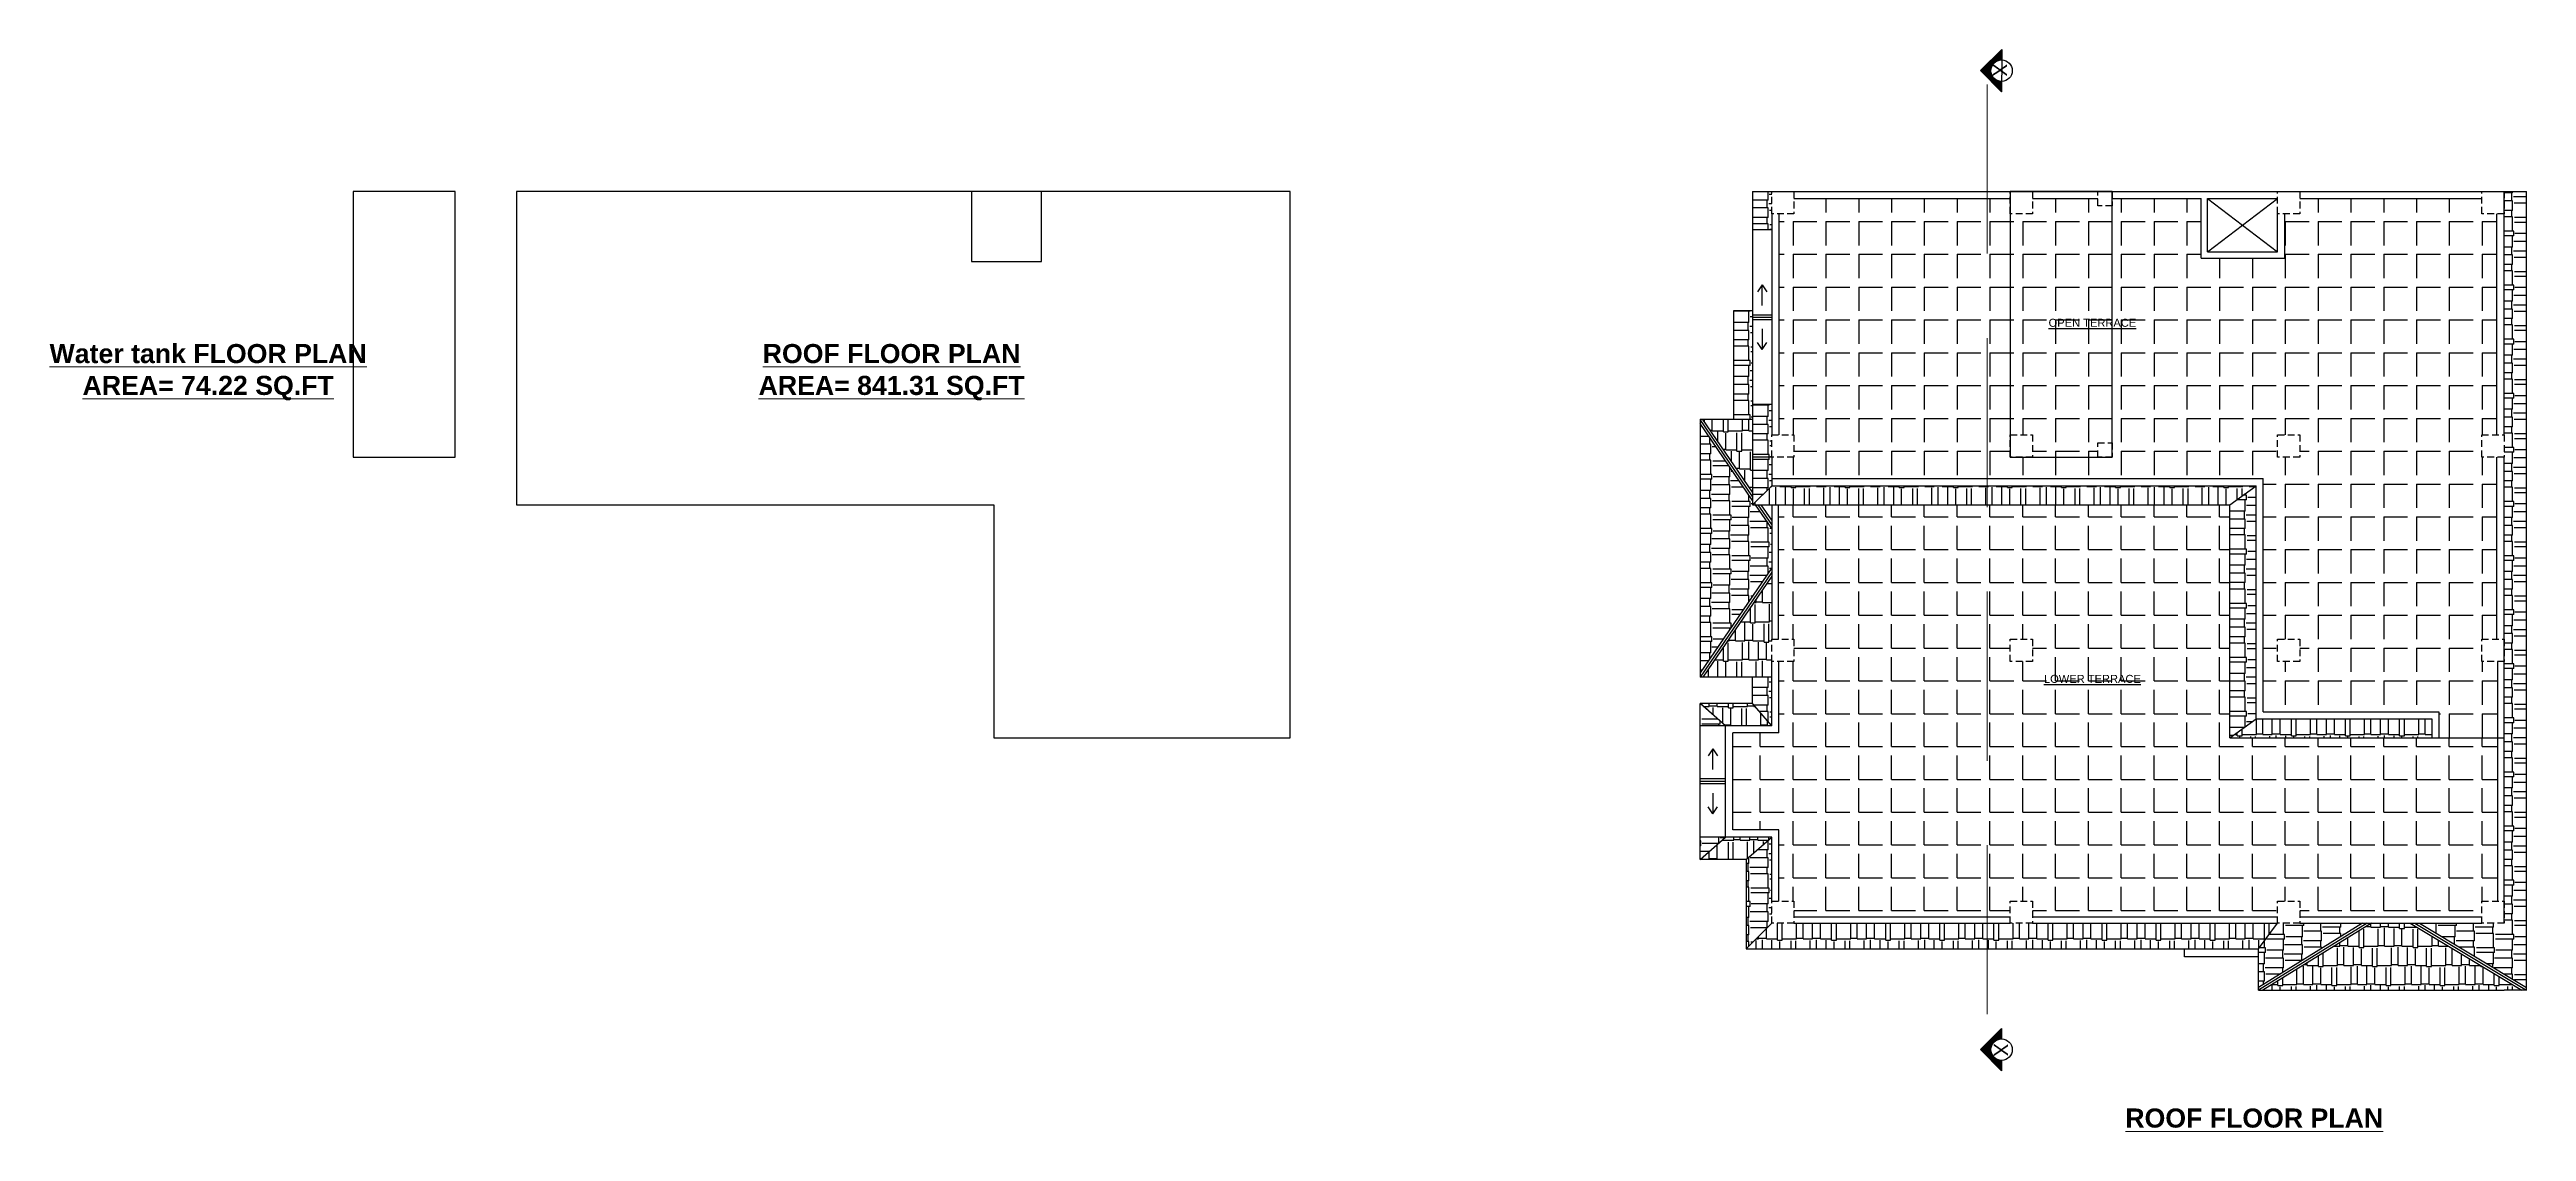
# Model space of a CAD drawing. Header units: inches. Extents: x 3672 to 10975, y -27382 to -746.
# Drawn here: x 7305 to 8862, y -27382 to -26702 of the extents above; entities that cross this region are included whole.
import ezdxf

# ---------------------------------------------------------------- set-up
doc = ezdxf.new("R2010")
doc.units = ezdxf.units.IN
doc.header["$LTSCALE"] = 17
doc.header["$MEASUREMENT"] = 0
doc.linetypes.add('21_FP_00$0$HIDDEN', pattern=[0.375, 0.25, -0.125])
doc.linetypes.add('PHANTOM2', pattern=[1.25, 0.625, -0.125, 0.125, -0.125, 0.125, -0.125])
for name, color, linetype, lineweight in [('25 BOT BAR', 12, 'Continuous', 25), ('aa_section_line', 2, 'PHANTOM2', 13), ('DOOR & WIN', 1, 'Continuous', 25), ('OUTLINE', 1, 'Continuous', 25), ('TEXT', 231, 'Continuous', 20)]:
    doc.layers.add(name, color=color, linetype=linetype, lineweight=lineweight)
doc.layers.add('A-Sect-Iden', color=111, linetype='Continuous')
doc.styles.add('HEADING', font='swissel.ttf')
pattern_1 = [(0, (-1622.927, -4452.103), (25.5, 12), [6, -5, 7, -3, 9, -4]), (0, (-1616.927, -4451.603), (25.5, 12), [5, -19, 4, -6]), (0, (-1604.927, -4452.853), (25.5, 12), [3, -31]), (90, (-1622.927, -4452.103), (-8.5, 12), [11.5, -36.5]), (90, (-1616.927, -4452.103), (-8.5, 12), [11.25, -36.75]), (90, (-1611.927, -4452.103), (-8.5, 12), [10.5, -37.5]), (90, (-1604.927, -4452.853), (-8.5, 12), [11.5, -36.5]), (90, (-1601.927, -4452.853), (-8.5, 12), [11.5, -36.5]), (90, (-1592.927, -4452.103), (-8.5, 12), [11, -37])]
pattern_2 = [(0, (-1622.927, -4452.103), (0, 20.625), [15, -5.625]), (90, (-1622.927, -4452.103), (-20.625, 1e-15), [15, -5.625])]
pattern_3 = [(270, (-1622.927, -4452.103), (20.625, -4e-15), [15, -5.625]), (0, (-1622.927, -4452.103), (5e-15, 20.625), [15, -5.625])]
pattern_4 = [(90, (-1622.927, -5629.158), (-12, 25.5), [6, -5, 7, -3, 9, -4]), (90, (-1623.427, -5623.158), (-12, 25.5), [5, -19, 4, -6]), (90, (-1622.177, -5611.158), (-12, 25.5), [3, -31]), (180, (-1622.927, -5629.158), (-12, -8.5), [11.5, -36.5]), (180, (-1622.927, -5623.158), (-12, -8.5), [11.25, -36.75]), (180, (-1622.927, -5618.158), (-12, -8.5), [10.5, -37.5]), (180, (-1622.177, -5611.158), (-12, -8.5), [11.5, -36.5]), (180, (-1622.177, -5608.158), (-12, -8.5), [11.5, -36.5]), (180, (-1622.927, -5599.158), (-12, -8.5), [11, -37])]
pattern_5 = [(90, (-1622.927, -4452.103), (-12, 25.5), [6, -5, 7, -3, 9, -4]), (90, (-1623.427, -4446.103), (-12, 25.5), [5, -19, 4, -6]), (90, (-1622.177, -4434.103), (-12, 25.5), [3, -31]), (180, (-1622.927, -4452.103), (-12, -8.5), [11.5, -36.5]), (180, (-1622.927, -4446.103), (-12, -8.5), [11.25, -36.75]), (180, (-1622.927, -4441.103), (-12, -8.5), [10.5, -37.5]), (180, (-1622.177, -4434.103), (-12, -8.5), [11.5, -36.5]), (180, (-1622.177, -4431.103), (-12, -8.5), [11.5, -36.5]), (180, (-1622.927, -4422.103), (-12, -8.5), [11, -37])]
pattern_6 = [(0, (-1622.927, -5629.158), (25.5, 12), [6, -5, 7, -3, 9, -4]), (0, (-1616.927, -5628.658), (25.5, 12), [5, -19, 4, -6]), (0, (-1604.927, -5629.908), (25.5, 12), [3, -31]), (90, (-1622.927, -5629.158), (-8.5, 12), [11.5, -36.5]), (90, (-1616.927, -5629.158), (-8.5, 12), [11.25, -36.75]), (90, (-1611.927, -5629.158), (-8.5, 12), [10.5, -37.5]), (90, (-1604.927, -5629.908), (-8.5, 12), [11.5, -36.5]), (90, (-1601.927, -5629.908), (-8.5, 12), [11.5, -36.5]), (90, (-1592.927, -5629.158), (-8.5, 12), [11, -37])]
pattern_7 = [(0, (-1622.927, -8396.556), (25.5, 12), [6, -5, 7, -3, 9, -4]), (0, (-1616.927, -8396.056), (25.5, 12), [5, -19, 4, -6]), (0, (-1604.927, -8397.306), (25.5, 12), [3, -31]), (90, (-1622.927, -8396.556), (-8.5, 12), [11.5, -36.5]), (90, (-1616.927, -8396.556), (-8.5, 12), [11.25, -36.75]), (90, (-1611.927, -8396.556), (-8.5, 12), [10.5, -37.5]), (90, (-1604.927, -8397.306), (-8.5, 12), [11.5, -36.5]), (90, (-1601.927, -8397.306), (-8.5, 12), [11.5, -36.5]), (90, (-1592.927, -8396.556), (-8.5, 12), [11, -37])]
pattern_8 = [(90, (-1622.927, -8396.556), (-12, 25.5), [6, -5, 7, -3, 9, -4]), (90, (-1623.427, -8390.556), (-12, 25.5), [5, -19, 4, -6]), (90, (-1622.177, -8378.556), (-12, 25.5), [3, -31]), (180, (-1622.927, -8396.556), (-12, -8.5), [11.5, -36.5]), (180, (-1622.927, -8390.556), (-12, -8.5), [11.25, -36.75]), (180, (-1622.927, -8385.556), (-12, -8.5), [10.5, -37.5]), (180, (-1622.177, -8378.556), (-12, -8.5), [11.5, -36.5]), (180, (-1622.177, -8375.556), (-12, -8.5), [11.5, -36.5]), (180, (-1622.927, -8366.556), (-12, -8.5), [11, -37])]
pattern_9 = [(90, (-2469.849, -6522.477), (-12, 25.5), [6, -5, 7, -3, 9, -4]), (90, (-2470.349, -6516.477), (-12, 25.5), [5, -19, 4, -6]), (90, (-2469.099, -6504.477), (-12, 25.5), [3, -31]), (180, (-2469.849, -6522.477), (-12, -8.5), [11.5, -36.5]), (180, (-2469.849, -6516.477), (-12, -8.5), [11.25, -36.75]), (180, (-2469.849, -6511.477), (-12, -8.5), [10.5, -37.5]), (180, (-2469.099, -6504.477), (-12, -8.5), [11.5, -36.5]), (180, (-2469.099, -6501.477), (-12, -8.5), [11.5, -36.5]), (180, (-2469.849, -6492.477), (-12, -8.5), [11, -37])]
pattern_10 = [(0, (-2469.849, -6522.477), (25.5, 12), [6, -5, 7, -3, 9, -4]), (0, (-2463.849, -6521.977), (25.5, 12), [5, -19, 4, -6]), (0, (-2451.849, -6523.227), (25.5, 12), [3, -31]), (90, (-2469.849, -6522.477), (-8.5, 12), [11.5, -36.5]), (90, (-2463.849, -6522.477), (-8.5, 12), [11.25, -36.75]), (90, (-2458.849, -6522.477), (-8.5, 12), [10.5, -37.5]), (90, (-2451.849, -6523.227), (-8.5, 12), [11.5, -36.5]), (90, (-2448.849, -6523.227), (-8.5, 12), [11.5, -36.5]), (90, (-2439.849, -6522.477), (-8.5, 12), [11, -37])]

msp = doc.modelspace()

# ---------------------------------------------------------------- texts
at = {"layer": 'A-Sect-Iden', "ltscale": 0.5, "char_height": 9, "width": 12.25, "attachment_point": 5, "style": 'HEADING'}
for insert, rotation in [((8530.8, -26714.4), 269.2631), ((8531.5, -27330.3), 269.8551)]:
    msp.add_mtext('X', dxfattribs=dict(at, insert=insert, rotation=rotation))
at = {"layer": 'DOOR & WIN', "char_height": 5, "attachment_point": 5}
for s, insert in [('{\\fArial TUR|b0|i0|c0|p34;\\L\\C7;OPEN TERRACE}', (8589, -26873.3)), ('{\\fArial TUR|b0|i0|c0|p34;\\L\\C7;LOWER TERRACE}', (8589, -27097.1))]:
    msp.add_mtext(s, dxfattribs=dict(at, insert=insert))
at = {"layer": 'TEXT', "char_height": 12, "width": 396.298, "attachment_point": 2}
for s, insert in [('{\\fArial|b1|i0|c0|p34;\\LWater tank FLOOR PLAN \\PAREA= 74.22 SQ.FT}', (7404.6, -26886.6)), ('{\\fArial|b1|i0|c0|p34;\\LROOF FLOOR PLAN \\PAREA= 841.31 SQ.FT}', (7834.2, -26886.6)), ('{\\fArial|b1|i0|c0|p34;\\LROOF FLOOR PLAN }', (8690.7, -27367.1))]:
    msp.add_mtext(s, dxfattribs=dict(at, insert=insert))

# ---------------------------------------------------------------- hatches: boundary and pattern name
at = {"layer": 'A-Sect-Iden', "ltscale": 0.5}
h = msp.add_hatch(dxfattribs=at)
h.set_pattern_fill('ANSI37', color=2, scale=5, style=0)
h.set_pattern_definition([(45, (-17317.18, -32896.2919), (-0.441941738, 0.441941738), []), (135, (-17317.18, -32896.2919), (-0.441941738, -0.441941738), [])])
h.paths.add_polyline_path([(8531.8, -26721.5), (8531.8, -26728), (8518.7, -26714.6), (8532, -26701.5), (8532, -26708, 1)])
h = msp.add_hatch(dxfattribs=at)
h.set_pattern_fill('ANSI37', color=2, scale=5, style=0)
h.set_pattern_definition([(45, (-17317.1554, -33511.6658), (-0.441941738, 0.441941738), []), (135, (-17317.1554, -33511.6658), (-0.441941738, -0.441941738), [])])
h.paths.add_polyline_path([(8531.9, -27336.9), (8531.9, -27343.4), (8518.7, -27330.1), (8531.9, -27316.9), (8531.9, -27323.4, 1)])
at = {"layer": 'OUTLINE'}
h = msp.add_hatch(dxfattribs=at)
h.set_pattern_fill('AR-RSHKE', color=8, angle=90)
h.set_pattern_definition(pattern_5)
h.paths.add_polyline_path([(8375.4, -26814.7), (8387.4, -26814.7), (8387.4, -26804.7), (8387.4, -26790.7), (8375.4, -26790.7)])
h = msp.add_hatch(dxfattribs=at)
h.set_pattern_fill('AR-RSHKE', color=8, angle=90)
h.set_pattern_definition(pattern_4)
h.paths.add_polyline_path([(8833.8, -27250.7), (8794.5, -27250.7), (8861.8, -27291), (8861.8, -26790.7), (8847.8, -26790.7), (8847.8, -26804.7), (8847.8, -26943.7), (8847.8, -26957.7), (8847.8, -27250.7)])
h = msp.add_hatch(dxfattribs=at)
h.set_pattern_fill('ANGLE', color=8, scale=75, angle=270)
h.set_pattern_definition(pattern_3)
h.paths.add_polyline_path([(8522.9, -26795.2), (8401.4, -26795.2), (8401.4, -26804.7), (8391.9, -26804.7), (8391.9, -26943.7), (8401.4, -26943.7), (8401.4, -26957.7), (8387.4, -26957.7), (8387.4, -26971.2), (8522.9, -26971.2)])
h = msp.add_hatch(dxfattribs=at)
h.set_pattern_fill('ANGLE', color=8, scale=75, angle=270)
h.set_pattern_definition(pattern_3)
h.paths.add_polyline_path([(8709.9, -26832.7), (8657.4, -26832.7), (8657.4, -26795.2), (8601.4, -26795.2), (8601.4, -26799.7), (8592.4, -26799.7), (8592.4, -26795.2), (8551.4, -26795.2), (8551.4, -26804.7), (8537.4, -26804.7), (8537.4, -26795.2), (8522.9, -26795.2), (8522.9, -26971.2), (8696.4, -26971.2), (8696.4, -27117.7), (8806.8, -27117.7), (8806.8, -27134.2), (8843.8, -27134.2), (8843.8, -27086.2), (8833.8, -27086.2), (8833.8, -27072.2), (8843.3, -27072.2), (8843.3, -26957.7), (8833.8, -26957.7), (8833.8, -26943.7), (8843.3, -26943.7), (8843.3, -26804.7), (8833.8, -26804.7), (8833.8, -26795.2), (8719.4, -26795.2), (8719.4, -26804.7), (8709.9, -26804.7)])
h.paths.add_polyline_path([(8719.4, -26943.7), (8719.4, -26957.7), (8705.4, -26957.7), (8705.4, -26943.7)], flags=16)
h.paths.add_polyline_path([(8601.4, -26948.7), (8601.4, -26957.7), (8592.4, -26957.7), (8592.4, -26948.7)], flags=16)
h.paths.add_polyline_path([(8551.4, -26943.7), (8551.4, -26957.7), (8537.4, -26957.7), (8537.4, -26943.7)], flags=16)
h.paths.add_polyline_path([(8719.4, -27072.2), (8719.4, -27086.2), (8705.4, -27086.2), (8705.4, -27072.2)], flags=16)
h.paths.add_polyline_path([(8560.2, -26878.1), (8617.8, -26878.1), (8617.8, -26867.8), (8560.2, -26867.8)], flags=24)
h = msp.add_hatch(dxfattribs=at)
h.set_pattern_fill('AR-RSHKE', color=8, angle=90)
h.set_pattern_definition(pattern_8)
h.paths.add_polyline_path([(8363.4, -26934), (8375.4, -26934), (8375.4, -26865.7), (8363.4, -26865.7)])
h = msp.add_hatch(dxfattribs=at)
h.set_pattern_fill('AR-RSHKE', color=8)
h.set_pattern_definition(pattern_6)
h.paths.add_polyline_path([(8375.4, -26934), (8344.2, -26934), (8375.4, -26979.7)])
h = msp.add_hatch(dxfattribs=at)
h.set_pattern_fill('AR-RSHKE', color=8, angle=90)
h.set_pattern_definition(pattern_5)
h.paths.add_polyline_path([(8387.4, -26924.7), (8375.4, -26924.7), (8375.4, -26987.7), (8387.4, -26975.7)])
h = msp.add_hatch(dxfattribs=at)
h.set_pattern_fill('AR-RSHKE', color=8, angle=90)
h.set_pattern_definition(pattern_4)
h.paths.add_polyline_path([(8377.2, -26987.7), (8375.4, -26987.7), (8375.4, -26985), (8342.4, -26936.6), (8342.4, -27093.3), (8387.4, -27027.3), (8387.4, -27002.6)])
h = msp.add_hatch(dxfattribs=at)
h.set_pattern_fill('AR-RSHKE', color=8)
h.set_pattern_definition(pattern_1)
h.paths.add_polyline_path([(8387.4, -26975.7), (8375.4, -26987.7), (8522.9, -26987.7), (8522.9, -26975.7)])
h.paths.add_polyline_path([(8522.9, -26975.7), (8522.9, -26987.7), (8675.4, -26987.7), (8691.9, -26975.7)])
h = msp.add_hatch(dxfattribs=at)
h.set_pattern_fill('AR-RSHKE', color=8, angle=90)
h.set_pattern_definition(pattern_5)
h.paths.add_polyline_path([(8675.4, -27134.2), (8691.9, -27122.2), (8691.9, -26975.7), (8675.4, -26987.7)])
h = msp.add_hatch(dxfattribs=at)
h.set_pattern_fill('ANGLE', color=8, scale=75)
h.set_pattern_definition(pattern_2)
h.paths.add_polyline_path([(8391.9, -27131), (8362.9, -27131), (8362.9, -27192), (8391.9, -27192), (8391.9, -27236.7), (8401.4, -27236.7), (8401.4, -27246.7), (8522.9, -27246.7), (8522.9, -26987.7), (8391.4, -26987.7), (8391.4, -27072.2), (8401.4, -27072.2), (8401.4, -27086.2), (8391.9, -27086.2)])
h = msp.add_hatch(dxfattribs=at)
h.set_pattern_fill('ANGLE', color=8, scale=75)
h.set_pattern_definition(pattern_2)
h.paths.add_polyline_path([(8705.4, -27246.7), (8705.4, -27236.7), (8719.4, -27236.7), (8719.4, -27246.7), (8833.8, -27246.7), (8833.8, -27236.7), (8843.8, -27236.7), (8843.8, -27134.2), (8675.4, -27134.2), (8675.4, -26987.7), (8522.9, -26987.7), (8522.9, -27246.7), (8537.4, -27246.7), (8537.4, -27236.7), (8551.4, -27236.7), (8551.4, -27246.7)])
h.paths.add_polyline_path([(8551.4, -27086.2), (8537.4, -27086.2), (8537.4, -27072.2), (8551.4, -27072.2)], flags=16)
h.paths.add_polyline_path([(8557.2, -27101.9), (8620.7, -27101.9), (8620.7, -27091.6), (8557.2, -27091.6)], flags=24)
h = msp.add_hatch(dxfattribs=at)
h.set_pattern_fill('AR-RSHKE', color=8)
h.set_pattern_definition(pattern_6)
h.paths.add_polyline_path([(8387.4, -27072.2), (8387.4, -27032.6), (8344.2, -27096), (8387.4, -27096), (8387.4, -27086.2)])
h = msp.add_hatch(dxfattribs=at)
h.set_pattern_fill('AR-RSHKE', color=8, angle=90)
h.set_pattern_definition(pattern_8)
h.paths.add_polyline_path([(8387.4, -27096), (8375.4, -27096), (8375.4, -27112.5), (8387.4, -27126.5)])
h = msp.add_hatch(dxfattribs=at)
h.set_pattern_fill('AR-RSHKE', color=8, angle=90)
h.set_pattern_definition(pattern_9)
h.paths.add_polyline_path([(8342.4, -27112.5), (8342.4, -27126.5), (8358.4, -27126.5)])
h = msp.add_hatch(dxfattribs=at)
h.set_pattern_fill('AR-RSHKE', color=8)
h.set_pattern_definition(pattern_10)
h.paths.add_polyline_path([(8375.4, -27112.5), (8342.4, -27112.5), (8358.4, -27126.5), (8387.4, -27126.5)])
h = msp.add_hatch(dxfattribs=at)
h.set_pattern_fill('AR-RSHKE', color=8)
h.set_pattern_definition(pattern_1)
h.paths.add_polyline_path([(8802.3, -27134.2), (8802.3, -27122.2), (8691.9, -27122.2), (8675.4, -27134.2)])
h = msp.add_hatch(dxfattribs=at)
h.set_pattern_fill('AR-RSHKE', color=8, angle=90)
h.set_pattern_definition(pattern_9)
h.paths.add_polyline_path([(8358.4, -27196.5), (8342.4, -27196.5), (8342.4, -27210.5)])
h = msp.add_hatch(dxfattribs=at)
h.set_pattern_fill('AR-RSHKE', color=8)
h.set_pattern_definition(pattern_10)
h.paths.add_polyline_path([(8387.4, -27196.5), (8358.4, -27196.5), (8342.4, -27210.5), (8371.4, -27210.5)])
h = msp.add_hatch(dxfattribs=at)
h.set_pattern_fill('AR-RSHKE', color=8, angle=90)
h.set_pattern_definition(pattern_8)
h.paths.add_polyline_path([(8387.4, -27196.5), (8371.4, -27210.5), (8371.4, -27266.7), (8387.4, -27250.7), (8387.4, -27236.7)])
h = msp.add_hatch(dxfattribs=at)
h.set_pattern_fill('AR-RSHKE', color=8)
h.set_pattern_definition(pattern_7)
h.paths.add_polyline_path([(8522.9, -27250.7), (8401.4, -27250.7), (8387.4, -27250.7), (8371.4, -27266.7), (8522.9, -27266.7)])
h = msp.add_hatch(dxfattribs=at)
h.set_pattern_fill('AR-RSHKE', color=8)
h.set_pattern_definition(pattern_7)
h.paths.add_polyline_path([(8705.4, -27250.7), (8551.4, -27250.7), (8537.4, -27250.7), (8522.9, -27250.7), (8522.9, -27266.7), (8693.4, -27266.7)])
h = msp.add_hatch(dxfattribs=at)
h.set_pattern_fill('AR-RSHKE', color=8, angle=90)
h.set_pattern_definition(pattern_4)
h.paths.add_polyline_path([(8758.7, -27250.7), (8719.4, -27250.7), (8705.4, -27250.7), (8693.4, -27266.7), (8693.4, -27291)])
h = msp.add_hatch(dxfattribs=at)
h.set_pattern_fill('AR-RSHKE', color=8)
h.set_pattern_definition(pattern_6)
h.paths.add_polyline_path([(8788.7, -27250.7), (8764.5, -27250.7), (8696.2, -27292.7), (8847.8, -27292.7), (8858.9, -27292.7)])

# ---------------------------------------------------------------- linework, layer by layer
at = {"layer": '25 BOT BAR'}
for p, q in [((8375.4, -26790.7), (8375.4, -26987.7)), ((8375.4, -26790.7), (8537.4, -26790.7)), ((8375.4, -26790.7), (8387.4, -26790.7)), ((8601.4, -26790.7), (8537.4, -26790.7)), ((8537.4, -26790.7), (8537.4, -26957.7)), ((8601.4, -26957.7), (8601.4, -26790.7)), ((8847.8, -26790.7), (8861.8, -26790.7)), ((8387.4, -26804.7), (8387.4, -26943.7)), ((8391.9, -26804.7), (8391.9, -26943.7)), ((8401.4, -26795.2), (8537.4, -26795.2)), ((8657.4, -26832.7), (8657.4, -26795.2)), ((8661.4, -26828.7), (8705.4, -26795.2)), ((8661.4, -26795.2), (8705.4, -26828.7)), ((8375.4, -26814.7), (8387.4, -26814.7)), ((8363.4, -26865.7), (8363.4, -26934)), ((8375.4, -26865.7), (8363.4, -26865.7)), ((8375.4, -26868.2), (8387.4, -26868.2)), ((8375.4, -26869.7), (8387.4, -26869.7)), ((8375.4, -26871.2), (8387.4, -26871.2)), ((8342.4, -26934), (8342.4, -27096)), ((8375.4, -26934), (8342.4, -26934)), ((8375.4, -26982.4), (8342.4, -26934)), ((8375.4, -26979.7), (8344.2, -26934)), ((8387.4, -26924.7), (8375.4, -26924.7)), ((8375.4, -26985), (8342.4, -26936.6)), ((8387.4, -26957.7), (8375.4, -26957.7)), ((8387.4, -26957.7), (8387.4, -26975.7)), ((8537.4, -26957.7), (8601.4, -26957.7)), ((8387.4, -26975.7), (8375.4, -26987.7)), ((8387.4, -26971.2), (8696.4, -26971.2)), ((8387.4, -26975.7), (8691.9, -26975.7)), ((8675.4, -26987.7), (8691.9, -26975.7)), ((8691.9, -27122.2), (8691.9, -26975.7)), ((8696.4, -27117.7), (8696.4, -26971.2)), ((8375.4, -26987.7), (8675.4, -26987.7)), ((8387.4, -27002.6), (8377.2, -26987.7)), ((8387.4, -27000), (8379, -26987.7)), ((8387.4, -26997.3), (8380.8, -26987.7)), ((8387.4, -26987.7), (8387.4, -27072.2)), ((8391.4, -26987.7), (8391.4, -27072.2)), ((8675.4, -27134.2), (8675.4, -26987.7)), ((8387.4, -27027.3), (8342.4, -27093.3)), ((8387.4, -27030), (8342.4, -27096)), ((8387.4, -27032.6), (8344.2, -27096)), ((8387.4, -27126.5), (8387.4, -27086.2)), ((8391.9, -27131), (8391.9, -27086.2)), ((8387.4, -27096), (8342.4, -27096)), ((8375.4, -27112.5), (8375.4, -27096)), ((8375.4, -27112.5), (8342.4, -27112.5)), ((8342.4, -27210.5), (8342.4, -27112.5)), ((8358.4, -27126.5), (8342.4, -27112.5)), ((8387.4, -27126.5), (8375.4, -27112.5)), ((8696.4, -27117.7), (8806.8, -27117.7)), ((8806.8, -27117.7), (8806.8, -27134.2)), ((8387.4, -27126.5), (8342.4, -27126.5)), ((8358.4, -27196.5), (8358.4, -27126.5)), ((8391.9, -27131), (8362.9, -27131)), ((8362.9, -27192), (8362.9, -27131)), ((8675.4, -27134.2), (8691.9, -27122.2)), ((8675.4, -27134.2), (8847.8, -27134.2)), ((8691.9, -27122.2), (8802.3, -27122.2)), ((8802.3, -27122.2), (8802.3, -27134.2)), ((8358.4, -27160), (8342.4, -27160)), ((8358.4, -27161.5), (8342.4, -27161.5)), ((8358.4, -27163), (8342.4, -27163)), ((8387.4, -27196.5), (8342.4, -27196.5)), ((8342.4, -27210.5), (8358.4, -27196.5)), ((8391.9, -27192), (8362.9, -27192)), ((8371.4, -27210.5), (8387.4, -27196.5)), ((8387.4, -27236.7), (8387.4, -27196.5)), ((8391.9, -27236.7), (8391.9, -27192)), ((8371.4, -27210.5), (8342.4, -27210.5)), ((8371.4, -27210.5), (8371.4, -27266.7)), ((8371.4, -27266.7), (8387.4, -27250.7)), ((8401.4, -27246.7), (8537.4, -27246.7)), ((8401.4, -27250.7), (8537.4, -27250.7)), ((8693.4, -27266.7), (8705.4, -27250.7)), ((8758.7, -27250.7), (8693.4, -27291)), ((8761.6, -27250.7), (8693.4, -27292.7)), ((8764.5, -27250.7), (8696.2, -27292.7)), ((8719.4, -27246.7), (8833.8, -27246.7)), ((8719.4, -27250.7), (8833.8, -27250.7)), ((8761.6, -27250.7), (8791.6, -27250.7)), ((8788.7, -27250.7), (8858.9, -27292.7)), ((8791.6, -27250.7), (8861.8, -27292.7)), ((8794.5, -27250.7), (8861.8, -27291)), ((8847.8, -27250.7), (8847.8, -27250.7)), ((8646.8, -27271.7), (8646.8, -27266.7)), ((8693.4, -27271.7), (8646.8, -27271.7)), ((8693.4, -27292.7), (8693.4, -27266.7)), ((8861.8, -27292.7), (8847.8, -27292.7))]:
    msp.add_line(p, q, dxfattribs=at)
for points in [[(7559.8, -26957.7), (7559.8, -26790.7), (7495.8, -26790.7), (7495.8, -26957.7)], [(8084.8, -26790.7), (7598.4, -26790.7), (7598.4, -26987.7), (7898.4, -26987.7), (7898.4, -27134.2), (8084.8, -27134.2)], [(7928.4, -26790.7), (7884.4, -26790.7), (7884.4, -26834.7), (7928.4, -26834.7)]]:
    msp.add_lwpolyline(points, close=True, dxfattribs=at)
at = {"layer": '25 BOT BAR', "linetype": '21_FP_00$0$HIDDEN'}
for points in [[(8387.4, -26790.7), (8401.4, -26790.7), (8401.4, -26804.7), (8387.4, -26804.7)], [(8537.4, -26790.7), (8551.4, -26790.7), (8551.4, -26804.7), (8537.4, -26804.7)], [(8601.4, -26799.7), (8592.4, -26799.7), (8592.4, -26790.7), (8601.4, -26790.7)], [(8705.4, -26790.7), (8719.4, -26790.7), (8719.4, -26804.7), (8705.4, -26804.7)], [(8833.8, -26790.7), (8847.8, -26790.7), (8847.8, -26804.7), (8833.8, -26804.7)], [(8387.4, -26943.7), (8401.4, -26943.7), (8401.4, -26957.7), (8387.4, -26957.7)], [(8537.4, -26943.7), (8551.4, -26943.7), (8551.4, -26957.7), (8537.4, -26957.7)], [(8601.4, -26957.7), (8592.4, -26957.7), (8592.4, -26948.7), (8601.4, -26948.7)], [(8705.4, -26943.7), (8719.4, -26943.7), (8719.4, -26957.7), (8705.4, -26957.7)], [(8833.8, -26943.7), (8847.8, -26943.7), (8847.8, -26957.7), (8833.8, -26957.7)], [(8387.4, -27072.2), (8401.4, -27072.2), (8401.4, -27086.2), (8387.4, -27086.2)], [(8537.4, -27072.2), (8551.4, -27072.2), (8551.4, -27086.2), (8537.4, -27086.2)], [(8705.4, -27072.2), (8719.4, -27072.2), (8719.4, -27086.2), (8705.4, -27086.2)], [(8833.8, -27072.2), (8847.8, -27072.2), (8847.8, -27086.2), (8833.8, -27086.2)], [(8387.4, -27236.7), (8401.4, -27236.7), (8401.4, -27250.7), (8387.4, -27250.7)], [(8537.4, -27236.7), (8551.4, -27236.7), (8551.4, -27250.7), (8537.4, -27250.7)], [(8705.4, -27236.7), (8719.4, -27236.7), (8719.4, -27250.7), (8705.4, -27250.7)], [(8833.8, -27236.7), (8847.8, -27236.7), (8847.8, -27250.7), (8833.8, -27250.7)]]:
    msp.add_lwpolyline(points, close=True, dxfattribs=at)
at = {"layer": 'A-Sect-Iden', "ltscale": 0.5}
for points in [[(8532, -26707), (8531.8, -26728), (8518.7, -26714.6), (8532.1, -26701.5), (8532, -26707)], [(8531.9, -27336.9), (8531.9, -27343.4), (8518.7, -27330.1), (8531.9, -27316.9), (8531.9, -27323.4)]]:
    msp.add_lwpolyline(points, dxfattribs=at)
for centre in [(8531.9, -26714.8), (8531.9, -27330.1)]:
    msp.add_circle(centre, 6.75, dxfattribs=at)
at = {"layer": 'aa_section_line', "linetype": '21_FP_00$0$HIDDEN', "ltscale": 25}
msp.add_line((8522.9, -26723.5), (8522.9, -27317.3), dxfattribs=at)
at = {"layer": 'DOOR & WIN'}
for p, q in [((8537.4, -26790.7), (8847.8, -26790.7)), ((8847.8, -26943.7), (8847.8, -26790.7)), ((8861.8, -27292.7), (8861.8, -26790.7)), ((8551.4, -26795.2), (8592.4, -26795.2)), ((8601.4, -26795.2), (8657.4, -26795.2)), ((8661.4, -26795.2), (8705.4, -26795.2)), ((8719.4, -26795.2), (8833.8, -26795.2)), ((8843.3, -26943.7), (8843.3, -26804.7)), ((8657.4, -26832.7), (8709.9, -26832.7)), ((8661.4, -26828.7), (8705.4, -26828.7)), ((8843.3, -27072.2), (8843.3, -26957.7)), ((8847.8, -27250.7), (8847.8, -26957.7)), ((8843.8, -27236.7), (8843.8, -27086.2)), ((8551.4, -27246.7), (8705.4, -27246.7)), ((8551.4, -27250.7), (8705.4, -27250.7)), ((8371.4, -27266.7), (8693.4, -27266.7)), ((8693.4, -27292.7), (8847.8, -27292.7))]:
    msp.add_line(p, q, dxfattribs=at)
at = {"layer": 'OUTLINE'}
for p, q in [((8661.4, -26828.7), (8661.4, -26795.2)), ((8705.4, -26828.7), (8705.4, -26804.7)), ((8709.9, -26832.7), (8709.9, -26804.7)), ((8381.4, -26849.3), (8378.4, -26853.8)), ((8381.4, -26862.3), (8381.4, -26849.3)), ((8381.4, -26849.3), (8384.4, -26853.8)), ((8381.4, -26890.1), (8378.4, -26885.6)), ((8381.4, -26877.1), (8381.4, -26890.1)), ((8381.4, -26890.1), (8384.4, -26885.6)), ((8350.4, -27141), (8347.4, -27145.5)), ((8350.4, -27154), (8350.4, -27141)), ((8350.4, -27141), (8353.4, -27145.5)), ((8350.4, -27181.9), (8347.4, -27177.4)), ((8350.4, -27168.9), (8350.4, -27181.9)), ((8350.4, -27181.9), (8353.4, -27177.4))]:
    msp.add_line(p, q, dxfattribs=at)

msp.set_redraw_order([(e.dxf.handle, doc.entitydb.next_handle()) for e in msp.query("TEXT MTEXT ATTDEF DIMENSION ARC_DIMENSION")])  # texts and dimensions are drawn at this point

doc.saveas('drawing.dxf')
